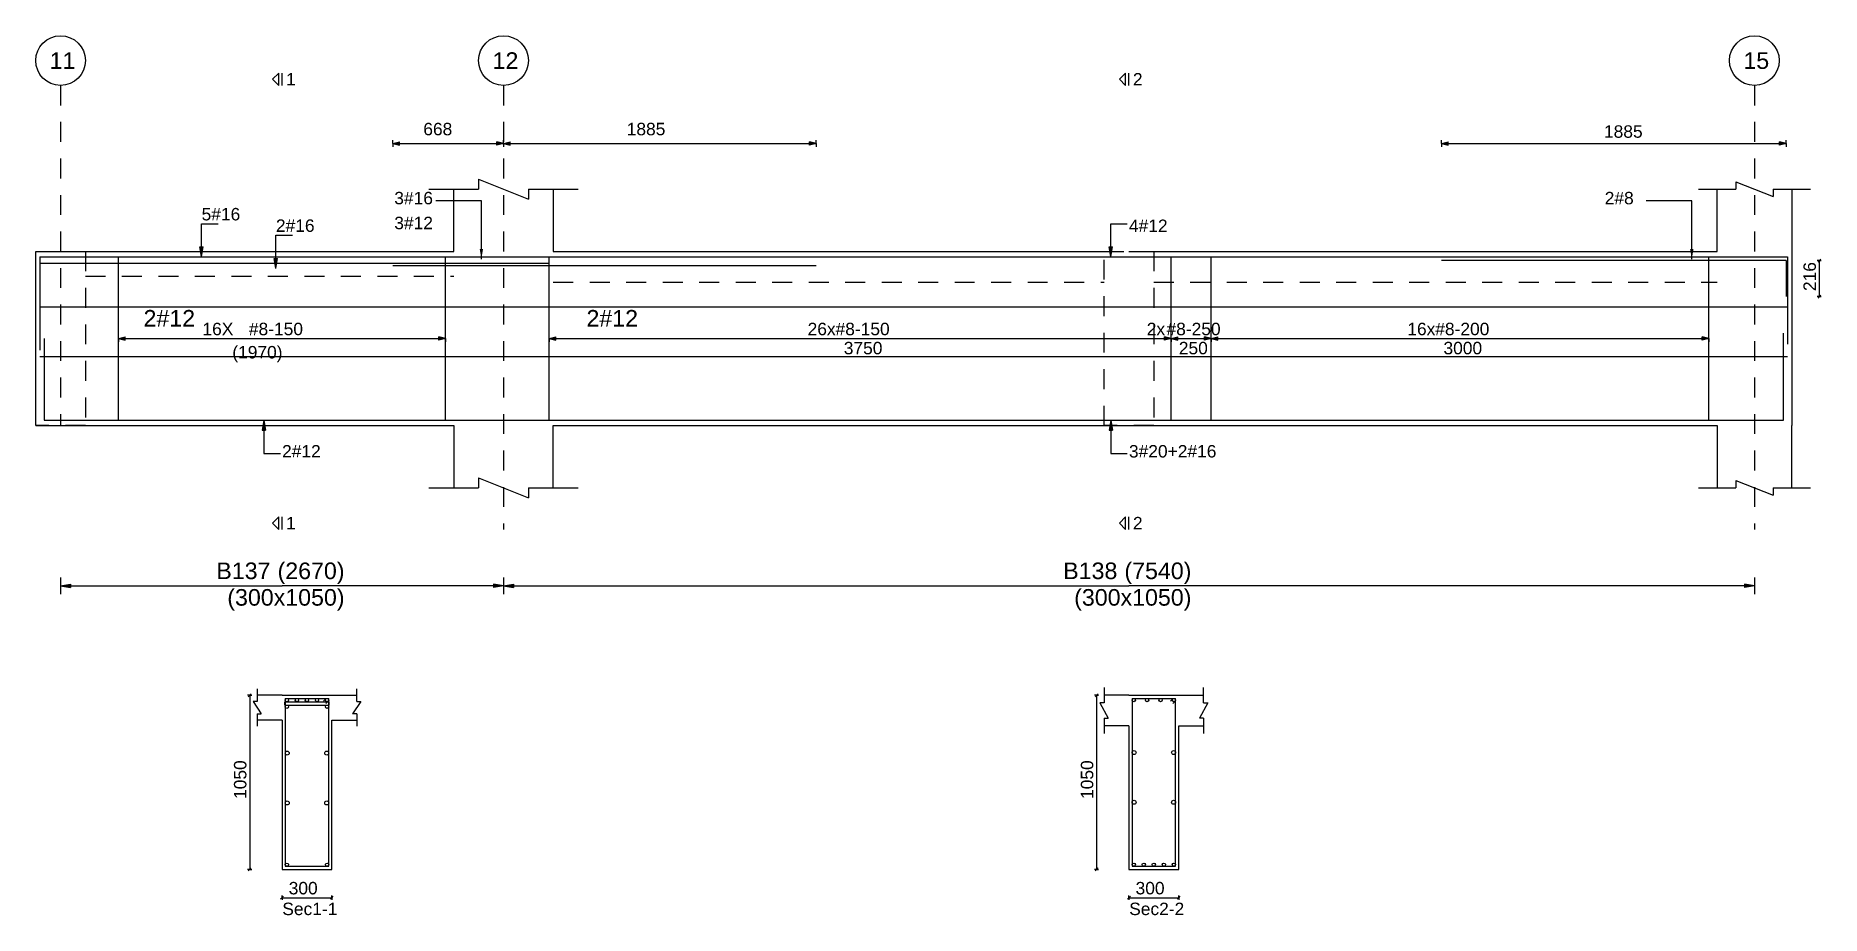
# Model space of a CAD drawing. Extents: x 0 to 98, y 3 to 248.
# Drawn here: x 40.03 to 50.79, y 225.2 to 230.5 of the extents above; entities that cross this region are included whole.
import ezdxf

# ---------------------------------------------------------------- set-up
doc = ezdxf.new("R2010")
doc.units = 0
doc.linetypes.add('ACAD_ISO02W100', pattern=[15, 12, -3])
for name, color, linetype in [('Axisline', 1, 'CONTINUOUS'), ('Axisline_Name', 2, 'CONTINUOUS'), ('Beam_bottombarlabeling', 2, 'CONTINUOUS'), ('Beam_Cross_Label', 4, 'CONTINUOUS'), ('Beam_CrossSection', 2, 'CONTINUOUS'), ('Beam_Dimensions_LS', 3, 'CONTINUOUS'), ('Beam_NameLS', 6, 'CONTINUOUS'), ('Beam_topbarsLabeling', 2, 'CONTINUOUS'), ('dim_all', 7, 'CONTINUOUS'), ('Extra_Topsteel_Labeling', 2, 'CONTINUOUS'), ('Extrabars', 7, 'CONTINUOUS'), ('Longsection', 2, 'CONTINUOUS'), ('main_botbars', 4, 'CONTINUOUS'), ('main_topbars', 4, 'CONTINUOUS'), ('SecondaryBeam', 2, 'CONTINUOUS'), ('SectionLine', 4, 'CONTINUOUS'), ('Sidefacebar', 140, 'CONTINUOUS'), ('Slabline', 253, 'CONTINUOUS'), ('Spacerbar', 7, 'CONTINUOUS'), ('span_dim', 7, 'CONTINUOUS'), ('spanline', 7, 'CONTINUOUS'), ('Stirrup_bar', 1, 'CONTINUOUS'), ('Stirrup_Dia_Spacing', 2, 'CONTINUOUS'), ('Stirrup_Length', 7, 'CONTINUOUS'), ('Stirrup_Numbers', 2, 'CONTINUOUS')]:
    doc.layers.add(name, color=color, linetype=linetype)
doc.styles.add('STRUDS_Arial', font='ARIAL.TTF', dxfattribs={"height": 0.04})

msp = doc.modelspace()

# ---------------------------------------------------------------- texts
at = {"layer": 'Axisline_Name', "style": 'STRUDS_Arial'}
for s, p in [('11', (40.114, 230.305)), ('12', (42.784, 230.305)), ('15', (50.324, 230.305))]:
    msp.add_text(s, height=0.1, dxfattribs=at).set_placement(p)
at = {"layer": 'Beam_bottombarlabeling', "style": 'STRUDS_Arial'}
for s, p in [('2#12', (41.515, 227.963)), ('3#20+2#16', (46.62, 227.963))]:
    msp.add_text(s, height=0.075, dxfattribs=at).set_placement(p)
at = {"layer": 'Beam_Cross_Label', "style": 'STRUDS_Arial'}
for s, p in [('Sec1-1', (41.5165, 225.205)), ('Sec2-2', (46.6215, 225.205))]:
    msp.add_text(s, height=0.075, dxfattribs=at).set_placement(p)
at = {"layer": 'Beam_Dimensions_LS', "style": 'STRUDS_Arial'}
for p in [(41.185, 227.07), (46.29, 227.07)]:
    msp.add_text('(300x1050)', height=0.1, dxfattribs=at).set_placement(p)
at = {"layer": 'Beam_NameLS', "style": 'STRUDS_Arial'}
for s, p in [('B137', (41.119, 227.23)), ('B138', (46.224, 227.23))]:
    msp.add_text(s, height=0.1, dxfattribs=at).set_placement(p)
at = {"layer": 'Beam_topbarsLabeling', "style": 'STRUDS_Arial'}
for s, p in [('5#16', (41.03, 229.392)), ('2#16', (41.478, 229.323)), ('4#12', (46.62, 229.322))]:
    msp.add_text(s, height=0.075, dxfattribs=at).set_placement(p)
at = {"layer": 'dim_all', "style": 'STRUDS_Arial'}
for s, p in [('668', (42.3663, 229.905)), ('668', (42.3663, 229.905)), ('1885', (43.5925, 229.905)), ('1885', (43.5925, 229.905)), ('1885', (49.4835, 229.89)), ('300', (41.555, 225.33)), ('300', (46.66, 225.33))]:
    msp.add_text(s, height=0.075, dxfattribs=at).set_placement(p)
for s, p in [('216', (50.761, 228.966)), ('1050', (41.3, 225.905)), ('1050', (46.405, 225.905))]:
    msp.add_text(s, height=0.075, rotation=90, dxfattribs=at).set_placement(p)
at = {"layer": 'Extra_Topsteel_Labeling', "style": 'STRUDS_Arial'}
for s, p in [('3#16', (42.1915, 229.489)), ('2#8', (49.488, 229.489)), ('3#12', (42.1915, 229.339))]:
    msp.add_text(s, height=0.075, dxfattribs=at).set_placement(p)
at = {"layer": 'SectionLine', "style": 'STRUDS_Arial'}
for s, p in [('1', (41.539, 230.205)), ('2', (46.644, 230.205)), ('1', (41.539, 227.53)), ('2', (46.644, 227.53))]:
    msp.add_text(s, height=0.075, dxfattribs=at).set_placement(p)
at = {"layer": 'Sidefacebar', "style": 'STRUDS_Arial'}
for p in [(40.68, 228.752), (43.35, 228.752)]:
    msp.add_text('2#12', height=0.1, dxfattribs=at).set_placement(p)
at = {"layer": 'span_dim', "style": 'STRUDS_Arial'}
for s, p in [(' (2670) ', (41.449, 227.23)), (' (7540) ', (46.554, 227.23))]:
    msp.add_text(s, height=0.1, dxfattribs=at).set_placement(p)
at = {"layer": 'Stirrup_Dia_Spacing', "style": 'STRUDS_Arial'}
for s, p in [('#8-150', (41.315, 228.7)), ('#8-150', (44.8515, 228.7)), ('#8-250', (46.8465, 228.7)), ('#8-200', (48.4665, 228.7)), ('3750', (44.901, 228.585)), ('250', (46.9208, 228.585)), ('3000', (48.516, 228.585))]:
    msp.add_text(s, height=0.075, dxfattribs=at).set_placement(p)
at = {"layer": 'Stirrup_Length', "style": 'STRUDS_Arial'}
msp.add_text('(1970)', height=0.075, dxfattribs=at).set_placement((41.215, 228.56))
at = {"layer": 'Stirrup_Numbers', "style": 'STRUDS_Arial'}
for s, p in [('16X', (41.035, 228.7)), ('26x', (44.683, 228.7)), ('2x', (46.7275, 228.7)), ('16x', (48.298, 228.7))]:
    msp.add_text(s, height=0.075, dxfattribs=at).set_placement(p)

# ---------------------------------------------------------------- linework, layer by layer
at = {"layer": 'Axisline', "linetype": 'ACAD_ISO02W100', "ltscale": 0.01}
for p, q in [((40.18, 230.205), (40.18, 228.155)), ((42.85, 230.205), (42.85, 227.53)), ((50.39, 230.205), (50.39, 227.53))]:
    msp.add_line(p, q, dxfattribs=at)
at = {"layer": 'Axisline'}
for centre in [(40.18, 230.355), (42.85, 230.355), (50.39, 230.355)]:
    msp.add_circle(centre, 0.15, dxfattribs=at)
at = {"layer": 'Beam_bottombarlabeling'}
for p, q in [((41.405, 228.188), (41.395, 228.128)), ((41.405, 228.188), (41.405, 227.988)), ((41.405, 228.188), (41.415, 228.128)), ((46.51, 228.188), (46.5, 228.128)), ((46.51, 228.188), (46.51, 227.988)), ((46.51, 228.188), (46.52, 228.128)), ((41.395, 228.128), (41.415, 228.128)), ((46.5, 228.128), (46.52, 228.128)), ((41.405, 227.988), (41.505, 227.988)), ((46.51, 227.988), (46.61, 227.988))]:
    msp.add_line(p, q, dxfattribs=at)
for points in [[(41.405, 228.188), (41.395, 228.128), (41.405, 228.188), (41.415, 228.128)], [(46.51, 228.188), (46.5, 228.128), (46.51, 228.188), (46.52, 228.128)]]:
    msp.add_solid(points, dxfattribs=at)
at = {"layer": 'Beam_CrossSection'}
for p, q in [((46.47, 226.576), (46.47, 226.484)), ((47.07, 226.484), (47.07, 226.576)), ((41.365, 226.493), (41.34, 226.493)), ((41.34, 226.493), (41.39, 226.418)), ((41.365, 226.568), (41.365, 226.493)), ((41.515, 226.53), (41.365, 226.53)), ((41.515, 226.53), (41.815, 226.53)), ((41.515, 226.53), (41.515, 226.53)), ((41.815, 226.53), (41.815, 226.53)), ((41.815, 226.53), (41.965, 226.53)), ((41.99, 226.493), (41.94, 226.418)), ((41.965, 226.493), (41.965, 226.568)), ((41.965, 226.493), (41.99, 226.493)), ((46.47, 226.484), (46.445, 226.484)), ((46.445, 226.484), (46.495, 226.391)), ((46.62, 226.53), (46.47, 226.53)), ((46.62, 226.53), (46.92, 226.53)), ((46.62, 226.53), (46.62, 226.53)), ((46.92, 226.53), (46.92, 226.53)), ((46.92, 226.53), (47.07, 226.53)), ((47.095, 226.484), (47.045, 226.391)), ((47.07, 226.484), (47.095, 226.484)), ((41.365, 226.418), (41.365, 226.343)), ((41.365, 226.418), (41.39, 226.418)), ((41.515, 226.38), (41.365, 226.38)), ((41.515, 226.38), (41.515, 225.48)), ((41.815, 225.48), (41.815, 226.38)), ((41.815, 226.38), (41.965, 226.38)), ((41.965, 226.418), (41.94, 226.418)), ((41.965, 226.418), (41.965, 226.343)), ((46.47, 226.391), (46.47, 226.299)), ((46.47, 226.391), (46.495, 226.391)), ((47.07, 226.391), (47.045, 226.391)), ((47.07, 226.391), (47.07, 226.299)), ((46.62, 226.345), (46.47, 226.345)), ((46.62, 226.345), (46.62, 225.48)), ((46.92, 225.48), (46.92, 226.345)), ((46.92, 226.345), (47.07, 226.345)), ((41.515, 225.48), (41.815, 225.48)), ((46.62, 225.48), (46.92, 225.48))]:
    msp.add_line(p, q, dxfattribs=at)
at = {"layer": 'Beam_topbarsLabeling'}
for p, q in [((41.03, 229.172), (41.03, 229.372)), ((41.03, 229.372), (41.13, 229.372)), ((46.51, 229.172), (46.51, 229.372)), ((46.51, 229.372), (46.61, 229.372)), ((41.478, 229.103), (41.478, 229.303)), ((41.478, 229.303), (41.578, 229.303)), ((41.03, 229.172), (41.02, 229.232)), ((41.02, 229.232), (41.04, 229.232)), ((41.03, 229.172), (41.04, 229.232)), ((41.03, 229.232), (41.035, 229.232)), ((41.478, 229.103), (41.468, 229.163)), ((41.468, 229.163), (41.488, 229.163)), ((41.478, 229.103), (41.488, 229.163)), ((41.478, 229.163), (41.483, 229.163)), ((46.51, 229.172), (46.5, 229.232)), ((46.5, 229.232), (46.52, 229.232)), ((46.51, 229.172), (46.52, 229.232)), ((46.51, 229.232), (46.515, 229.232))]:
    msp.add_line(p, q, dxfattribs=at)
for points in [[(41.03, 229.172), (41.02, 229.232), (41.03, 229.172), (41.04, 229.232)], [(41.478, 229.103), (41.468, 229.163), (41.478, 229.103), (41.488, 229.163)], [(46.51, 229.172), (46.5, 229.232), (46.51, 229.172), (46.52, 229.232)]]:
    msp.add_solid(points, dxfattribs=at)
at = {"layer": 'dim_all'}
for p, q in [((42.1825, 229.855), (42.1825, 229.875)), ((42.1825, 229.855), (42.1825, 229.875)), ((42.1825, 229.855), (42.1825, 229.868)), ((42.1825, 229.855), (42.1825, 229.868)), ((42.1825, 229.855), (42.1825, 229.868)), ((42.1825, 229.855), (42.1825, 229.868)), ((42.1825, 229.855), (42.2225, 229.865)), ((42.1825, 229.855), (42.2225, 229.865)), ((42.1825, 229.855), (42.1825, 229.835)), ((42.1825, 229.855), (42.2225, 229.845)), ((42.1825, 229.855), (42.1825, 229.843)), ((42.1825, 229.855), (42.1825, 229.843)), ((42.1825, 229.855), (44.735, 229.855)), ((42.1825, 229.855), (42.1825, 229.835)), ((42.1825, 229.855), (42.2225, 229.845)), ((42.1825, 229.855), (42.1825, 229.843)), ((42.1825, 229.855), (42.1825, 229.843)), ((42.1825, 229.855), (44.735, 229.855)), ((42.2225, 229.845), (42.2225, 229.865)), ((42.2225, 229.845), (42.2225, 229.865)), ((42.85, 229.855), (42.81, 229.865)), ((42.81, 229.845), (42.81, 229.865)), ((42.85, 229.855), (42.81, 229.865)), ((42.81, 229.845), (42.81, 229.865)), ((42.85, 229.855), (42.81, 229.865)), ((42.81, 229.845), (42.81, 229.865)), ((42.85, 229.855), (42.81, 229.865)), ((42.81, 229.845), (42.81, 229.865)), ((42.85, 229.855), (42.81, 229.845)), ((42.85, 229.855), (42.81, 229.845)), ((42.85, 229.855), (42.81, 229.845)), ((42.85, 229.855), (42.81, 229.845)), ((42.85, 229.855), (42.85, 229.875)), ((42.85, 229.855), (42.85, 229.875)), ((42.85, 229.855), (42.85, 229.875)), ((42.85, 229.855), (42.85, 229.875)), ((42.85, 229.855), (42.85, 229.875)), ((42.85, 229.855), (42.85, 229.875)), ((42.85, 229.855), (42.85, 229.875)), ((42.85, 229.855), (42.85, 229.875)), ((42.85, 229.855), (42.85, 229.868)), ((42.85, 229.855), (42.85, 229.868)), ((42.85, 229.855), (42.85, 229.868)), ((42.85, 229.855), (42.85, 229.868)), ((42.85, 229.855), (42.85, 229.868)), ((42.85, 229.855), (42.85, 229.868)), ((42.85, 229.855), (42.85, 229.868)), ((42.85, 229.855), (42.85, 229.868)), ((42.85, 229.855), (42.89, 229.865)), ((42.85, 229.855), (42.89, 229.865)), ((42.85, 229.855), (42.89, 229.865)), ((42.85, 229.855), (42.89, 229.865)), ((42.85, 229.855), (42.85, 229.835)), ((42.85, 229.855), (42.89, 229.845)), ((42.85, 229.855), (42.85, 229.835)), ((42.85, 229.855), (42.85, 229.843)), ((42.85, 229.855), (42.85, 229.843)), ((42.85, 229.855), (42.85, 229.843)), ((42.85, 229.855), (42.85, 229.843)), ((42.85, 229.855), (42.85, 229.855)), ((42.85, 229.855), (42.85, 229.835)), ((42.85, 229.855), (42.89, 229.845)), ((42.85, 229.855), (42.85, 229.835)), ((42.85, 229.855), (42.85, 229.835)), ((42.85, 229.855), (42.89, 229.845)), ((42.85, 229.855), (42.85, 229.835)), ((42.85, 229.855), (42.85, 229.843)), ((42.85, 229.855), (42.85, 229.843)), ((42.85, 229.855), (42.85, 229.843)), ((42.85, 229.855), (42.85, 229.843)), ((42.85, 229.855), (42.85, 229.855)), ((42.85, 229.855), (42.85, 229.835)), ((42.85, 229.855), (42.89, 229.845)), ((42.85, 229.855), (42.85, 229.835)), ((42.89, 229.845), (42.89, 229.865)), ((42.89, 229.845), (42.89, 229.865)), ((42.89, 229.845), (42.89, 229.865)), ((42.89, 229.845), (42.89, 229.865)), ((44.735, 229.855), (44.695, 229.865)), ((44.695, 229.845), (44.695, 229.865)), ((44.735, 229.855), (44.695, 229.865)), ((44.695, 229.845), (44.695, 229.865)), ((44.735, 229.855), (44.695, 229.845)), ((44.735, 229.855), (44.695, 229.845)), ((44.735, 229.855), (44.735, 229.875)), ((44.735, 229.855), (44.735, 229.875)), ((44.735, 229.855), (44.735, 229.868)), ((44.735, 229.855), (44.735, 229.868)), ((44.735, 229.855), (44.735, 229.868)), ((44.735, 229.855), (44.735, 229.868)), ((44.735, 229.855), (44.735, 229.835)), ((44.735, 229.855), (44.735, 229.843)), ((44.735, 229.855), (44.735, 229.843)), ((44.735, 229.855), (44.735, 229.835)), ((44.735, 229.855), (44.735, 229.843)), ((44.735, 229.855), (44.735, 229.843)), ((48.505, 229.855), (48.505, 229.875)), ((48.505, 229.855), (48.505, 229.868)), ((48.505, 229.855), (48.505, 229.868)), ((48.505, 229.855), (48.545, 229.865)), ((48.505, 229.855), (48.505, 229.835)), ((48.505, 229.855), (48.545, 229.845)), ((48.505, 229.855), (48.505, 229.843)), ((48.505, 229.855), (48.505, 229.843)), ((48.505, 229.855), (50.582, 229.855)), ((48.545, 229.845), (48.545, 229.865)), ((50.582, 229.855), (50.542, 229.865)), ((50.542, 229.845), (50.542, 229.865)), ((50.582, 229.855), (50.542, 229.845)), ((50.582, 229.855), (50.582, 229.875)), ((50.582, 229.855), (50.582, 229.868)), ((50.582, 229.855), (50.582, 229.868)), ((50.582, 229.855), (50.582, 229.835)), ((50.582, 229.855), (50.582, 229.843)), ((50.582, 229.855), (50.582, 229.843)), ((50.781, 229.15), (50.7899, 229.158)), ((50.781, 229.15), (50.7685, 229.15)), ((50.781, 229.15), (50.7722, 229.141)), ((50.781, 229.15), (50.7935, 229.15)), ((50.781, 229.15), (50.781, 228.933)), ((50.781, 228.933), (50.7899, 228.942)), ((50.781, 228.933), (50.7685, 228.933)), ((50.781, 228.933), (50.7722, 228.924)), ((50.781, 228.933), (50.7935, 228.933)), ((41.32, 226.53), (41.3075, 226.53)), ((41.32, 226.53), (41.3112, 226.521)), ((41.32, 226.53), (41.3289, 226.539)), ((41.32, 226.53), (41.3325, 226.53)), ((41.32, 226.53), (41.32, 225.48)), ((46.425, 226.53), (46.4125, 226.53)), ((46.425, 226.53), (46.4162, 226.521)), ((46.425, 226.53), (46.4339, 226.539)), ((46.425, 226.53), (46.4375, 226.53)), ((46.425, 226.53), (46.425, 225.48)), ((41.32, 225.48), (41.3075, 225.48)), ((41.32, 225.48), (41.3112, 225.471)), ((41.32, 225.48), (41.3289, 225.489)), ((41.32, 225.48), (41.3325, 225.48)), ((46.425, 225.48), (46.4125, 225.48)), ((46.425, 225.48), (46.4162, 225.471)), ((46.425, 225.48), (46.4339, 225.489)), ((46.425, 225.48), (46.4375, 225.48)), ((41.515, 225.31), (41.5062, 225.301)), ((41.515, 225.31), (41.515, 225.323)), ((41.515, 225.31), (41.5239, 225.319)), ((41.515, 225.31), (41.515, 225.298)), ((41.515, 225.31), (41.815, 225.31)), ((41.815, 225.31), (41.8062, 225.301)), ((41.815, 225.31), (41.815, 225.323)), ((41.815, 225.31), (41.8239, 225.319)), ((41.815, 225.31), (41.815, 225.298)), ((46.62, 225.31), (46.6112, 225.301)), ((46.62, 225.31), (46.62, 225.323)), ((46.62, 225.31), (46.6289, 225.319)), ((46.62, 225.31), (46.62, 225.298)), ((46.62, 225.31), (46.92, 225.31)), ((46.92, 225.31), (46.9112, 225.301)), ((46.92, 225.31), (46.92, 225.323)), ((46.92, 225.31), (46.9289, 225.319)), ((46.92, 225.31), (46.92, 225.298))]:
    msp.add_line(p, q, dxfattribs=at)
for points in [[(42.1825, 229.855), (42.2225, 229.865), (42.1825, 229.855), (42.2225, 229.845)], [(42.1825, 229.855), (42.2225, 229.865), (42.1825, 229.855), (42.2225, 229.845)], [(42.85, 229.855), (42.81, 229.865), (42.85, 229.855), (42.81, 229.845)], [(42.85, 229.855), (42.81, 229.865), (42.85, 229.855), (42.81, 229.845)], [(42.85, 229.855), (42.81, 229.865), (42.85, 229.855), (42.81, 229.845)], [(42.85, 229.855), (42.81, 229.865), (42.85, 229.855), (42.81, 229.845)], [(42.85, 229.855), (42.89, 229.865), (42.85, 229.855), (42.89, 229.845)], [(42.85, 229.855), (42.89, 229.865), (42.85, 229.855), (42.89, 229.845)], [(42.85, 229.855), (42.89, 229.865), (42.85, 229.855), (42.89, 229.845)], [(42.85, 229.855), (42.89, 229.865), (42.85, 229.855), (42.89, 229.845)], [(44.735, 229.855), (44.695, 229.865), (44.735, 229.855), (44.695, 229.845)], [(44.735, 229.855), (44.695, 229.865), (44.735, 229.855), (44.695, 229.845)], [(48.505, 229.855), (48.545, 229.865), (48.505, 229.855), (48.545, 229.845)], [(50.582, 229.855), (50.542, 229.865), (50.582, 229.855), (50.542, 229.845)]]:
    msp.add_solid(points, dxfattribs=at)
at = {"layer": 'Extra_Topsteel_Labeling'}
for p, q in [((42.7165, 229.509), (42.4415, 229.509)), ((42.7165, 229.159), (42.7165, 229.509)), ((50.013, 229.509), (49.738, 229.509)), ((50.013, 229.159), (50.013, 229.509))]:
    msp.add_line(p, q, dxfattribs=at)
for points in [[(42.7165, 229.159), (42.7065, 229.219), (42.7165, 229.159), (42.7265, 229.219)], [(50.013, 229.159), (50.003, 229.219), (50.013, 229.159), (50.023, 229.219)]]:
    msp.add_solid(points, dxfattribs=at)
at = {"layer": 'Extrabars'}
for p, q in [((44.735, 229.118), (42.1825, 229.118)), ((44.735, 229.118), (42.1825, 229.118)), ((50.582, 229.15), (48.505, 229.15)), ((50.582, 229.15), (50.582, 228.933))]:
    msp.add_line(p, q, dxfattribs=at)
at = {"layer": 'Longsection'}
for p, q in [((42.7, 229.64), (42.7, 229.58)), ((42.7, 229.64), (43, 229.52)), ((50.2775, 229.625), (50.2775, 229.58)), ((50.2775, 229.625), (50.5025, 229.535)), ((42.4, 229.58), (42.55, 229.58)), ((42.4, 229.58), (42.7, 229.58)), ((42.55, 229.205), (42.55, 229.58)), ((43, 229.58), (43, 229.52)), ((43, 229.58), (43.3, 229.58)), ((43.15, 229.58), (43.15, 229.205)), ((50.0525, 229.58), (50.165, 229.58)), ((50.0525, 229.58), (50.2775, 229.58)), ((50.165, 229.205), (50.165, 229.58)), ((50.5025, 229.58), (50.5025, 229.535)), ((50.5025, 229.58), (50.7275, 229.58)), ((50.615, 229.58), (50.615, 229.205)), ((40.03, 228.155), (40.03, 229.205)), ((40.03, 229.205), (40.33, 229.205)), ((40.03, 229.205), (40.03, 229.205)), ((40.18, 229.205), (40.18, 229.205)), ((40.18, 229.205), (40.18, 229.205)), ((40.18, 229.205), (42.55, 229.205)), ((43.15, 229.205), (46.47, 229.205)), ((46.62, 229.205), (50.165, 229.205)), ((50.615, 229.205), (50.615, 228.155)), ((40.03, 228.155), (42.55, 228.155)), ((42.55, 228.155), (42.55, 227.78)), ((43.15, 227.78), (43.15, 228.155)), ((43.15, 228.155), (46.47, 228.155)), ((46.47, 228.155), (50.165, 228.155)), ((50.165, 228.155), (50.165, 227.78)), ((50.615, 227.78), (50.615, 228.155)), ((42.4, 227.78), (42.55, 227.78)), ((42.4, 227.78), (42.7, 227.78)), ((42.7, 227.84), (42.7, 227.78)), ((42.7, 227.84), (43, 227.72)), ((43, 227.78), (43, 227.72)), ((43, 227.78), (43.3, 227.78)), ((50.0525, 227.78), (50.165, 227.78)), ((50.0525, 227.78), (50.2775, 227.78)), ((50.2775, 227.825), (50.2775, 227.78)), ((50.2775, 227.825), (50.5025, 227.735)), ((50.5025, 227.78), (50.5025, 227.735)), ((50.5025, 227.78), (50.7275, 227.78))]:
    msp.add_line(p, q, dxfattribs=at)
at = {"layer": 'main_botbars'}
for p, q in [((40.055, 229.172), (40.055, 228.647)), ((40.055, 229.172), (43.125, 229.172)), ((42.575, 229.172), (50.59, 229.172)), ((50.59, 229.172), (50.59, 228.647)), ((40.055, 229.134), (40.055, 228.609)), ((40.055, 229.134), (43.125, 229.134)), ((40.08, 228.68), (40.08, 228.188)), ((50.565, 228.188), (50.565, 228.713)), ((40.08, 228.188), (43.1, 228.188)), ((42.6, 228.188), (50.565, 228.188)), ((43.1, 228.188), (43.1, 228.188))]:
    msp.add_line(p, q, dxfattribs=at)
for centre in [(41.5438, 225.509), (41.7863, 225.509), (46.6488, 225.509), (46.7094, 225.509), (46.77, 225.509), (46.8306, 225.509), (46.8913, 225.509)]:
    msp.add_circle(centre, 0.01, dxfattribs=at)
at = {"layer": 'main_topbars'}
for centre in [(41.5438, 226.501), (41.5438, 226.461), (41.6044, 226.501), (41.665, 226.501), (41.7256, 226.501), (41.7863, 226.501), (41.7863, 226.461), (46.6488, 226.501), (46.7296, 226.501), (46.8104, 226.501), (46.8913, 226.501)]:
    msp.add_circle(centre, 0.01, dxfattribs=at)
at = {"layer": 'SecondaryBeam', "linetype": 'ACAD_ISO02W100', "ltscale": 0.01}
for p, q in [((40.03, 229.205), (40.33, 229.205)), ((40.03, 228.155), (40.03, 229.205)), ((40.33, 229.205), (40.33, 228.155)), ((46.47, 229.205), (46.77, 229.205)), ((46.47, 228.155), (46.47, 229.205)), ((46.77, 229.205), (46.77, 228.155)), ((40.33, 228.155), (40.03, 228.155)), ((46.77, 228.155), (46.47, 228.155))]:
    msp.add_line(p, q, dxfattribs=at)
at = {"layer": 'SectionLine'}
for p, q in [((41.495, 230.28), (41.4575, 230.243)), ((41.495, 230.205), (41.4575, 230.243)), ((41.495, 230.205), (41.495, 230.28)), ((41.515, 230.205), (41.515, 230.28)), ((46.6, 230.28), (46.5625, 230.243)), ((46.6, 230.205), (46.5625, 230.243)), ((46.6, 230.205), (46.6, 230.28)), ((46.62, 230.205), (46.62, 230.28)), ((41.495, 227.605), (41.4575, 227.568)), ((41.495, 227.53), (41.4575, 227.568)), ((41.495, 227.53), (41.495, 227.605)), ((41.515, 227.53), (41.515, 227.605)), ((46.6, 227.605), (46.5625, 227.568)), ((46.6, 227.53), (46.5625, 227.568)), ((46.6, 227.53), (46.6, 227.605)), ((46.62, 227.53), (46.62, 227.605))]:
    msp.add_line(p, q, dxfattribs=at)
at = {"layer": 'Sidefacebar'}
for p, q in [((40.055, 228.872), (43.125, 228.872)), ((42.575, 228.872), (50.59, 228.872)), ((40.055, 228.572), (43.125, 228.572)), ((42.575, 228.572), (50.59, 228.572))]:
    msp.add_line(p, q, dxfattribs=at)
for centre in [(41.546, 226.181), (41.784, 226.181), (46.651, 226.185), (46.889, 226.185), (41.546, 225.881), (41.784, 225.881), (46.651, 225.885), (46.889, 225.885)]:
    msp.add_circle(centre, 0.012, dxfattribs=at)
at = {"layer": 'Slabline', "linetype": 'ACAD_ISO02W100', "ltscale": 0.01}
for p, q in [((40.33, 229.055), (42.55, 229.055)), ((43.15, 229.02), (46.47, 229.02)), ((46.77, 229.02), (50.165, 229.02))]:
    msp.add_line(p, q, dxfattribs=at)
at = {"layer": 'Spacerbar'}
for p, q in [((41.5308, 226.471), (41.5308, 226.491)), ((41.5308, 226.491), (41.7993, 226.491)), ((41.5308, 226.471), (41.7993, 226.471)), ((41.7993, 226.471), (41.7993, 226.491))]:
    msp.add_line(p, q, dxfattribs=at)
at = {"layer": 'spanline'}
for p, q in [((40.18, 227.24), (40.18, 227.14)), ((42.85, 227.24), (42.85, 227.14)), ((42.85, 227.24), (42.85, 227.14)), ((50.39, 227.24), (50.39, 227.14)), ((40.18, 227.19), (40.24, 227.2)), ((40.18, 227.19), (41.515, 227.19)), ((40.18, 227.19), (40.24, 227.18)), ((40.24, 227.2), (40.24, 227.18)), ((42.85, 227.19), (41.515, 227.19)), ((42.85, 227.19), (42.79, 227.2)), ((42.79, 227.2), (42.79, 227.18)), ((42.85, 227.19), (42.79, 227.18)), ((42.85, 227.19), (42.91, 227.2)), ((42.85, 227.19), (46.62, 227.19)), ((42.85, 227.19), (42.91, 227.18)), ((42.91, 227.2), (42.91, 227.18)), ((50.39, 227.19), (46.62, 227.19)), ((50.39, 227.19), (50.33, 227.2)), ((50.33, 227.2), (50.33, 227.18)), ((50.39, 227.19), (50.33, 227.18))]:
    msp.add_line(p, q, dxfattribs=at)
for points in [[(40.18, 227.19), (40.24, 227.2), (40.18, 227.19), (40.24, 227.18)], [(42.85, 227.19), (42.79, 227.2), (42.85, 227.19), (42.79, 227.18)], [(42.85, 227.19), (42.91, 227.2), (42.85, 227.19), (42.91, 227.18)], [(50.39, 227.19), (50.33, 227.2), (50.39, 227.19), (50.33, 227.18)]]:
    msp.add_solid(points, dxfattribs=at)
at = {"layer": 'Stirrup_bar'}
for p, q in [((40.53, 228.188), (40.53, 229.172)), ((42.5, 228.188), (42.5, 229.172)), ((43.125, 228.188), (43.125, 229.172)), ((46.875, 228.188), (46.875, 229.172)), ((47.115, 228.188), (47.115, 229.172)), ((50.115, 228.188), (50.115, 229.172)), ((41.5338, 226.511), (41.5338, 225.499)), ((41.5338, 226.511), (41.7963, 226.511)), ((41.7792, 226.508), (41.765, 226.494)), ((41.7933, 226.494), (41.7792, 226.48)), ((41.7963, 225.499), (41.7963, 226.511)), ((46.6388, 226.511), (46.6388, 225.499)), ((46.6388, 226.511), (46.9013, 226.511)), ((46.8842, 226.508), (46.8701, 226.494)), ((46.8983, 226.494), (46.8842, 226.48)), ((46.9013, 225.499), (46.9013, 226.511)), ((41.5338, 225.499), (41.7963, 225.499)), ((46.6388, 225.499), (46.9013, 225.499))]:
    msp.add_line(p, q, dxfattribs=at)
at = {"layer": 'Stirrup_Length'}
for p, q in [((40.53, 228.68), (40.53, 228.7)), ((40.53, 228.68), (40.57, 228.69)), ((40.53, 228.68), (42.5, 228.68)), ((40.53, 228.68), (40.53, 228.66)), ((40.53, 228.68), (40.57, 228.67)), ((40.57, 228.67), (40.57, 228.69)), ((42.5, 228.68), (42.46, 228.69)), ((42.46, 228.67), (42.46, 228.69)), ((42.5, 228.68), (42.46, 228.67)), ((42.5, 228.68), (42.5, 228.7)), ((42.5, 228.68), (42.5, 228.66)), ((43.125, 228.68), (43.125, 228.7)), ((43.125, 228.68), (43.165, 228.69)), ((43.125, 228.68), (46.875, 228.68)), ((43.125, 228.68), (43.125, 228.66)), ((43.125, 228.68), (43.165, 228.67)), ((43.165, 228.67), (43.165, 228.69)), ((46.875, 228.68), (46.835, 228.69)), ((46.835, 228.67), (46.835, 228.69)), ((46.875, 228.68), (46.835, 228.67)), ((46.875, 228.68), (46.875, 228.7)), ((46.875, 228.68), (46.875, 228.7)), ((46.875, 228.68), (46.915, 228.69)), ((46.875, 228.68), (46.875, 228.66)), ((46.875, 228.68), (46.915, 228.67)), ((46.875, 228.68), (46.875, 228.66)), ((46.875, 228.68), (47.115, 228.68)), ((46.915, 228.67), (46.915, 228.69)), ((47.115, 228.68), (47.075, 228.69)), ((47.075, 228.67), (47.075, 228.69)), ((47.115, 228.68), (47.075, 228.67)), ((47.115, 228.68), (47.115, 228.7)), ((47.115, 228.68), (47.115, 228.7)), ((47.115, 228.68), (47.155, 228.69)), ((47.115, 228.68), (47.115, 228.66)), ((47.115, 228.68), (47.155, 228.67)), ((47.115, 228.68), (47.115, 228.66)), ((47.115, 228.68), (50.115, 228.68)), ((47.155, 228.67), (47.155, 228.69)), ((50.115, 228.68), (50.075, 228.69)), ((50.075, 228.67), (50.075, 228.69)), ((50.115, 228.68), (50.075, 228.67)), ((50.115, 228.68), (50.115, 228.7)), ((50.115, 228.68), (50.115, 228.66))]:
    msp.add_line(p, q, dxfattribs=at)
for points in [[(40.53, 228.68), (40.57, 228.69), (40.53, 228.68), (40.57, 228.67)], [(42.5, 228.68), (42.46, 228.69), (42.5, 228.68), (42.46, 228.67)], [(43.125, 228.68), (43.165, 228.69), (43.125, 228.68), (43.165, 228.67)], [(46.875, 228.68), (46.835, 228.69), (46.875, 228.68), (46.835, 228.67)], [(46.875, 228.68), (46.915, 228.69), (46.875, 228.68), (46.915, 228.67)], [(47.115, 228.68), (47.075, 228.69), (47.115, 228.68), (47.075, 228.67)], [(47.115, 228.68), (47.155, 228.69), (47.115, 228.68), (47.155, 228.67)], [(50.115, 228.68), (50.075, 228.69), (50.115, 228.68), (50.075, 228.67)]]:
    msp.add_solid(points, dxfattribs=at)

msp.set_redraw_order([(e.dxf.handle, doc.entitydb.next_handle()) for e in msp.query("TEXT MTEXT ATTDEF DIMENSION ARC_DIMENSION")])  # texts and dimensions are drawn at this point

doc.saveas('drawing.dxf')
